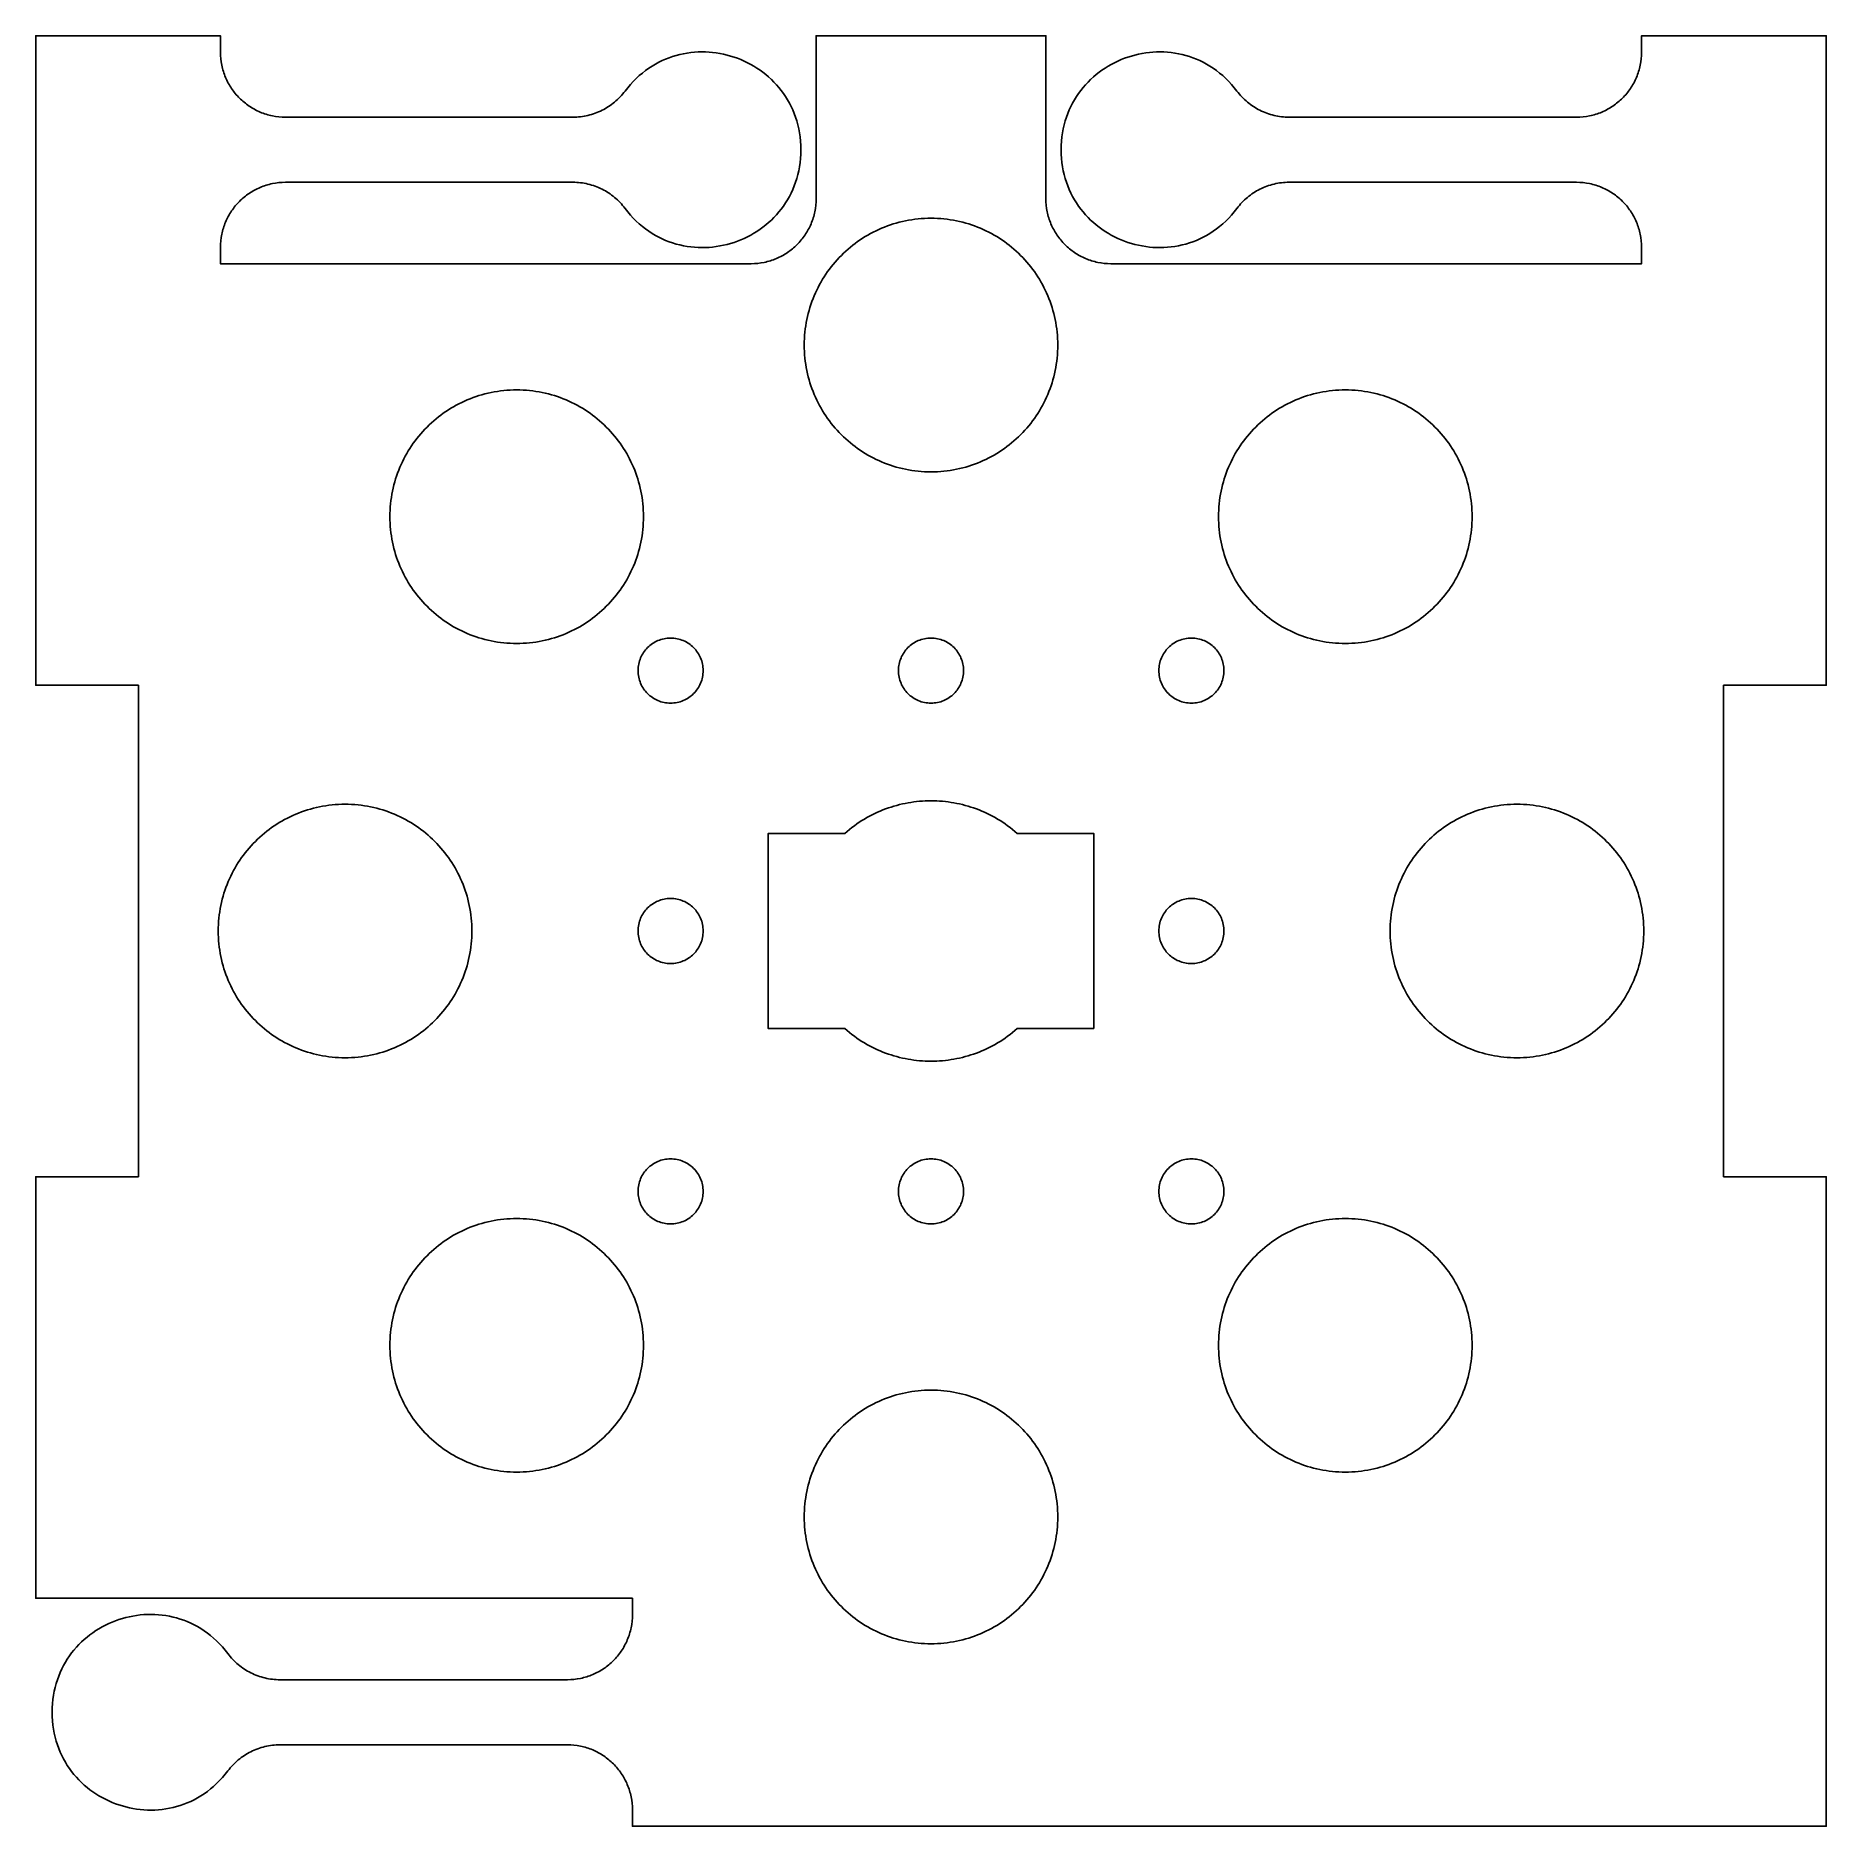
# Model space of a CAD drawing. Extents: x -13 to 42, y 40.2 to 95.3.
import ezdxf

# ---------------------------------------------------------------- set-up
doc = ezdxf.new("R2010")
doc.units = 0
doc.layers.get('0').update_dxf_attribs({"linetype": 'CONTINUOUS'})

msp = doc.modelspace()

# ---------------------------------------------------------------- linework, layer by layer
at = {"color": 7}
for points in [[(-7.328427, 94.749997), (-7.328427, 95.249997), (-13, 95.25), (-13, 75.3), (-9.85, 75.3), (-9.85, 60.2), (-13, 60.2), (-13, 47.25), (5.328427, 47.25), (5.328427, 46.75)], [(18.028427, 90.250005), (18.028427, 95.250005), (10.971573, 95.250005), (10.971573, 90.250005)], [(38.85, 75.3), (42, 75.3), (42, 95.25), (36.328427, 95.25), (36.328427, 94.75)], [(3.5, 92.75), (-5.328427, 92.75)], [(34.328427, 92.75), (25.5, 92.75)], [(-5.328427, 90.749997), (3.5, 90.749997)], [(25.5, 90.750005), (34.328427, 90.750005)], [(8.971573, 88.25), (-7.328427, 88.25), (-7.328427, 88.75)], [(36.328424, 88.750008), (36.328424, 88.250008), (20.028424, 88.250008)], [(5.328427, 40.750008), (5.328427, 40.250008), (42, 40.25), (42, 60.2), (38.85, 60.2), (38.85, 75.3)], [(11.854249, 64.75), (9.5, 64.75), (9.5, 70.75), (11.854249, 70.75)], [(17.145751, 70.75), (19.5, 70.75), (19.5, 64.75)], [(19.5, 64.75), (17.145751, 64.75)], [(3.328427, 44.75), (-5.5, 44.75)], [(-5.5, 42.750005), (3.328427, 42.750005)]]:
    msp.add_lwpolyline(points, dxfattribs=at)
for points in [[(18.394997, 85.749997), (18.395, 85.75)], [(5.667078, 80.477921), (5.667078, 80.477922)], [(31.122922, 80.477922), (31.122922, 80.477922)], [(7.5, 75.75), (7.5, 75.75)], [(15.5, 75.75), (15.5, 75.75)], [(23.5, 75.75), (23.5, 75.75)], [(0.395, 67.75), (0.395, 67.75)], [(7.5, 67.75), (7.5, 67.75)], [(23.5, 67.75), (23.5, 67.75)], [(36.394997, 67.75), (36.395, 67.75)], [(7.5, 59.75), (7.5, 59.75)], [(15.5, 59.75), (15.5, 59.75)], [(23.5, 59.75), (23.5, 59.75)], [(5.667078, 55.022078), (5.667078, 55.022078)], [(31.122916, 55.022078), (31.122922, 55.022078)], [(18.394997, 49.75), (18.395, 49.75)]]:
    msp.add_lwpolyline(points, close=True, dxfattribs=at)
for points in [[(-7.287794, 94.346927), (-7.314436, 94.477122), (-7.328427, 94.611926), (-7.328427, 94.749997)], [(6.673581, 94.647294), (6.379922, 94.565), (6.094656, 94.434849), (5.828741, 94.253185)], [(7.568789, 94.754266), (7.269295, 94.764027), (6.967241, 94.729589), (6.673581, 94.647294)], [(8.448631, 94.596042), (8.165214, 94.690545), (7.868282, 94.744505), (7.568789, 94.754266)], [(21.431212, 94.754274), (21.131718, 94.744474), (20.834786, 94.690554), (20.55137, 94.59605)], [(22.326419, 94.647302), (22.032759, 94.729592), (21.730705, 94.764035), (21.431212, 94.754274)], [(23.171259, 94.253193), (22.905344, 94.434857), (22.620079, 94.565008), (22.326419, 94.647302)], [(36.328427, 94.75), (36.328427, 94.611929), (36.314437, 94.477126), (36.287797, 94.34693)], [(-7.171257, 93.971507), (-7.22186, 94.091145), (-7.261152, 94.216732), (-7.287794, 94.346927)], [(5.828741, 94.253185), (5.562826, 94.071521), (5.31626, 93.838344), (5.1, 93.549997)], [(9.247375, 94.194561), (9.001947, 94.366493), (8.732047, 94.501538), (8.448631, 94.596042)], [(9.89929, 93.571767), (9.71376, 93.813813), (9.492803, 94.02263), (9.247375, 94.194561)], [(19.752625, 94.194569), (19.507197, 94.022633), (19.28624, 93.813816), (19.10071, 93.57177)], [(20.55137, 94.59605), (20.267953, 94.50155), (19.998053, 94.366501), (19.752625, 94.194569)], [(23.9, 93.550005), (23.68374, 93.838352), (23.437174, 94.071529), (23.171259, 94.253193)], [(36.287797, 94.34693), (36.261157, 94.216735), (36.221867, 94.091148), (36.17126, 93.97151)], [(-6.986859, 93.631778), (-7.058742, 93.738179), (-7.120655, 93.851868), (-7.171257, 93.971507)], [(-6.742641, 93.335783), (-6.833123, 93.426263), (-6.914976, 93.525377), (-6.986859, 93.631778)], [(5.1, 93.549997), (5.052786, 93.487047), (5.002212, 93.427333), (4.948626, 93.371031)], [(10.338642, 92.749598), (10.234922, 93.054445), (10.084819, 93.32972), (9.89929, 93.571767)], [(19.10071, 93.57177), (18.915181, 93.329723), (18.765078, 93.054448), (18.661358, 92.749601)], [(24.051374, 93.371038), (23.997784, 93.427338), (23.947214, 93.487054), (23.9, 93.550005)], [(35.986862, 93.631781), (35.914982, 93.525381), (35.833126, 93.426269), (35.742644, 93.335787)], [(36.17126, 93.97151), (36.12066, 93.851872), (36.058744, 93.738182), (35.986862, 93.631781)], [(-6.446646, 93.091566), (-6.553047, 93.163446), (-6.652159, 93.245301), (-6.742641, 93.335783)], [(-6.106917, 92.907167), (-6.226556, 92.957767), (-6.340246, 93.019683), (-6.446646, 93.091566)], [(4.394427, 92.961145), (4.325903, 92.926885), (4.255411, 92.896555), (4.183301, 92.870335)], [(4.59375, 93.07556), (4.529509, 93.0336), (4.462952, 92.99541), (4.394427, 92.961145)], [(4.77918, 93.212537), (4.719918, 93.163237), (4.657991, 93.117517), (4.59375, 93.07556)], [(4.948626, 93.371031), (4.89504, 93.314731), (4.838442, 93.261841), (4.77918, 93.212537)], [(24.22082, 93.212544), (24.16156, 93.261844), (24.10496, 93.314737), (24.051374, 93.371038)], [(24.40625, 93.075566), (24.34201, 93.117526), (24.280083, 93.163236), (24.22082, 93.212544)], [(24.605573, 92.96115), (24.537053, 92.99541), (24.470491, 93.03361), (24.40625, 93.075566)], [(24.816699, 92.87034), (24.744589, 92.89656), (24.674097, 92.92689), (24.605573, 92.96115)], [(35.446649, 93.091569), (35.340249, 93.019689), (35.226559, 92.957773), (35.10692, 92.90717)], [(35.742644, 93.335787), (35.652164, 93.245307), (35.55305, 93.163452), (35.446649, 93.091569)], [(-5.731497, 92.79063), (-5.861692, 92.81727), (-5.987279, 92.85656), (-6.106917, 92.907167)], [(-5.328427, 92.75), (-5.466498, 92.75), (-5.601302, 92.76399), (-5.731497, 92.79063)], [(3.733998, 92.763715), (3.656805, 92.754631), (3.578689, 92.75), (3.5, 92.75)], [(3.962461, 92.804175), (3.887461, 92.786345), (3.811191, 92.772805), (3.733998, 92.763715)], [(4.183301, 92.870335), (4.111191, 92.844115), (4.037461, 92.822005), (3.962461, 92.804175)], [(10.4997, 91.749997), (10.4997, 92.110332), (10.44236, 92.444751), (10.338642, 92.749598)], [(18.661358, 92.749601), (18.557638, 92.444754), (18.5003, 92.110335), (18.5003, 91.75)], [(25.037539, 92.80418), (24.962539, 92.82201), (24.888809, 92.84412), (24.816699, 92.87034)], [(25.266002, 92.76372), (25.188812, 92.77282), (25.112539, 92.78635), (25.037539, 92.80418)], [(25.5, 92.75), (25.42131, 92.75), (25.343195, 92.7546), (25.266002, 92.76372)], [(34.7315, 92.790633), (34.601302, 92.763991), (34.466498, 92.75), (34.328427, 92.75)], [(35.10692, 92.90717), (34.987282, 92.85657), (34.861695, 92.81728), (34.7315, 92.790633)], [(10.338642, 90.750396), (10.442362, 91.055243), (10.4997, 91.389662), (10.4997, 91.749997)], [(18.5003, 91.75), (18.5003, 91.389665), (18.55764, 91.055246), (18.661358, 90.750399)], [(9.89929, 89.928227), (10.084819, 90.170274), (10.234922, 90.445549), (10.338642, 90.750396)], [(18.661358, 90.750399), (18.765078, 90.445552), (18.915181, 90.170277), (19.10071, 89.92823)], [(-6.742641, 90.164214), (-6.652159, 90.254694), (-6.553047, 90.336549), (-6.446646, 90.408431)], [(-6.446646, 90.408431), (-6.340245, 90.480311), (-6.226556, 90.542227), (-6.106917, 90.59283)], [(-6.106917, 90.59283), (-5.987279, 90.64343), (-5.861692, 90.68272), (-5.731497, 90.709367)], [(-5.731497, 90.709367), (-5.601302, 90.736007), (-5.466498, 90.749997), (-5.328427, 90.749997)], [(3.5, 90.749997), (3.578689, 90.749997), (3.656805, 90.745397), (3.733998, 90.736277)], [(3.733998, 90.736277), (3.811191, 90.727177), (3.887461, 90.713647), (3.962461, 90.695817)], [(3.962461, 90.695817), (4.037461, 90.677987), (4.111191, 90.655877), (4.183301, 90.629657)], [(4.183301, 90.629657), (4.255411, 90.603437), (4.325903, 90.573107), (4.394427, 90.538847)], [(4.394427, 90.538847), (4.462951, 90.504587), (4.529509, 90.466387), (4.59375, 90.424432)], [(4.59375, 90.424432), (4.657991, 90.382472), (4.719918, 90.336762), (4.77918, 90.287454)], [(4.77918, 90.287454), (4.838442, 90.238154), (4.89504, 90.185261), (4.948626, 90.12896)], [(10.971573, 90.250005), (10.971573, 90.111934), (10.957583, 89.977131), (10.930943, 89.846935)], [(18.069057, 89.846935), (18.042417, 89.977131), (18.028427, 90.111934), (18.028427, 90.250005)], [(24.051374, 90.128967), (24.104964, 90.185267), (24.161558, 90.238158), (24.22082, 90.287461)], [(24.22082, 90.287461), (24.28008, 90.336761), (24.342009, 90.382481), (24.40625, 90.424439)], [(24.40625, 90.424439), (24.47049, 90.466399), (24.537049, 90.504589), (24.605573, 90.538855)], [(24.605573, 90.538855), (24.674093, 90.573115), (24.744588, 90.603445), (24.816699, 90.629665)], [(24.816699, 90.629665), (24.888809, 90.655885), (24.962539, 90.677995), (25.037539, 90.695825)], [(25.037539, 90.695825), (25.112539, 90.713655), (25.188809, 90.727195), (25.266002, 90.736285)], [(25.266002, 90.736285), (25.343192, 90.745385), (25.421311, 90.750005), (25.5, 90.750005)], [(34.328427, 90.750005), (34.466498, 90.750005), (34.601302, 90.736015), (34.731497, 90.709375)], [(34.731497, 90.709375), (34.861692, 90.682735), (34.987279, 90.643445), (35.106917, 90.592838)], [(35.106917, 90.592838), (35.226556, 90.542238), (35.340246, 90.480322), (35.446646, 90.408439)], [(35.446646, 90.408439), (35.553047, 90.336559), (35.652159, 90.254704), (35.742641, 90.164221)], [(-7.171257, 89.52849), (-7.120654, 89.648129), (-7.058741, 89.761818), (-6.986858, 89.868219)], [(-6.986858, 89.868219), (-6.914975, 89.97462), (-6.833123, 90.073731), (-6.742641, 90.164214)], [(4.948626, 90.12896), (5.002212, 90.07266), (5.052786, 90.012945), (5.1, 89.949993)], [(5.1, 89.949993), (5.31626, 89.66165), (5.562826, 89.428473), (5.828741, 89.246809)], [(9.247375, 89.305433), (9.492803, 89.477364), (9.71376, 89.686181), (9.89929, 89.928227)], [(10.930943, 89.846935), (10.904303, 89.71674), (10.865013, 89.591153), (10.814406, 89.471515)], [(18.185594, 89.471515), (18.134994, 89.591153), (18.095694, 89.71674), (18.069057, 89.846935)], [(19.10071, 89.92823), (19.28624, 89.686184), (19.507197, 89.477367), (19.752625, 89.305436)], [(23.171259, 89.246812), (23.437174, 89.428476), (23.68374, 89.661653), (23.9, 89.95)], [(23.9, 89.95), (23.94721, 90.01295), (23.99779, 90.072665), (24.051374, 90.128967)], [(35.742641, 90.164221), (35.833121, 90.073741), (35.914976, 89.974627), (35.986859, 89.868227)], [(35.986859, 89.868227), (36.058739, 89.761826), (36.120654, 89.648136), (36.171257, 89.528498)], [(-7.328427, 88.75), (-7.328427, 88.888071), (-7.314436, 89.022875), (-7.287794, 89.15307)], [(-7.287794, 89.15307), (-7.261152, 89.283265), (-7.22186, 89.408852), (-7.171257, 89.52849)], [(5.828741, 89.246809), (6.094656, 89.065145), (6.379922, 88.934994), (6.673581, 88.8527)], [(8.448631, 88.903953), (8.732047, 88.998453), (9.001947, 89.133501), (9.247375, 89.305433)], [(10.630007, 89.131786), (10.558127, 89.025386), (10.476272, 88.926274), (10.385789, 88.835792)], [(10.814406, 89.471515), (10.763806, 89.351877), (10.70189, 89.238187), (10.630007, 89.131786)], [(12.98389, 89.338915), (12.750895, 89.240365), (12.529484, 89.11979), (12.322268, 88.979798)], [(13.715022, 89.56587), (13.461467, 89.51399), (13.216886, 89.437463), (12.98389, 89.338915)], [(14.5, 89.645), (14.231106, 89.645), (13.968577, 89.61775), (13.715022, 89.56587)], [(15.284981, 89.565867), (15.031423, 89.617752), (14.768894, 89.645), (14.5, 89.645)], [(16.016113, 89.338912), (15.783117, 89.437462), (15.538536, 89.513983), (15.284981, 89.565867)], [(16.677735, 88.979795), (16.470519, 89.119787), (16.249108, 89.240363), (16.016113, 89.338912)], [(18.369993, 89.131786), (18.298113, 89.238187), (18.236197, 89.351877), (18.185594, 89.471515)], [(18.614211, 88.835792), (18.523731, 88.926272), (18.441876, 89.025386), (18.369993, 89.131786)], [(19.752625, 89.305436), (19.998053, 89.133504), (20.267953, 88.998459), (20.55137, 88.903956)], [(22.326419, 88.852703), (22.620079, 88.934993), (22.905344, 89.065148), (23.171259, 89.246812)], [(36.171257, 89.528498), (36.221857, 89.40886), (36.261157, 89.283273), (36.287794, 89.153078)], [(36.287794, 89.153078), (36.314434, 89.022882), (36.328424, 88.888079), (36.328424, 88.750008)], [(6.673581, 88.8527), (6.967241, 88.7704), (7.269295, 88.735967), (7.568789, 88.745728)], [(7.568789, 88.745728), (7.868282, 88.755528), (8.165214, 88.809448), (8.448631, 88.903953)], [(10.089795, 88.591574), (9.983391, 88.519686), (9.869701, 88.457773), (9.750063, 88.40717)], [(10.385789, 88.835792), (10.295309, 88.745312), (10.196195, 88.663457), (10.089795, 88.591574)], [(12.322268, 88.979798), (12.115053, 88.839806), (11.922033, 88.680398), (11.745819, 88.504184)], [(17.254184, 88.504181), (17.07797, 88.680395), (16.88495, 88.839803), (16.677735, 88.979795)], [(18.910205, 88.591574), (18.803805, 88.663454), (18.704693, 88.745309), (18.614211, 88.835792)], [(19.249934, 88.407175), (19.130296, 88.457775), (19.016606, 88.519691), (18.910205, 88.591574)], [(20.55137, 88.903956), (20.834786, 88.809456), (21.131718, 88.755492), (21.431212, 88.745731)], [(21.431212, 88.745731), (21.730705, 88.735931), (22.032759, 88.770411), (22.326419, 88.852703)], [(9.374643, 88.290633), (9.244447, 88.263991), (9.109644, 88.25), (8.971573, 88.25)], [(9.750063, 88.40717), (9.630425, 88.356567), (9.504838, 88.317275), (9.374643, 88.290633)], [(11.745819, 88.504184), (11.569605, 88.327967), (11.410197, 88.134947), (11.270205, 87.927732)], [(17.729798, 87.927732), (17.589806, 88.134947), (17.430398, 88.327967), (17.254184, 88.504181)], [(19.625354, 88.290638), (19.495159, 88.317278), (19.369572, 88.356568), (19.249934, 88.407175)], [(20.028424, 88.250008), (19.890353, 88.250008), (19.75555, 88.263998), (19.625354, 88.290638)], [(11.270205, 87.927732), (11.130213, 87.720516), (11.009637, 87.499105), (10.911088, 87.26611)], [(18.088915, 87.26611), (17.990365, 87.499105), (17.86979, 87.720516), (17.729798, 87.927732)], [(10.911088, 87.26611), (10.81254, 87.033114), (10.736017, 86.788533), (10.684133, 86.534978)], [(18.31587, 86.534978), (18.26399, 86.788533), (18.187463, 87.033114), (18.088915, 87.26611)], [(10.684133, 86.534978), (10.632248, 86.281423), (10.605, 86.018894), (10.605, 85.75)], [(18.395, 85.75), (18.395, 86.018894), (18.36775, 86.281423), (18.31587, 86.534978)], [(10.605, 85.75), (10.605, 85.481106), (10.63225, 85.218577), (10.68413, 84.965022)], [(18.315867, 84.965019), (18.367747, 85.218574), (18.394997, 85.481103), (18.394997, 85.749997)], [(10.68413, 84.965022), (10.73601, 84.711467), (10.812537, 84.466886), (10.911085, 84.23389)], [(18.088912, 84.233887), (18.187462, 84.466883), (18.263983, 84.711464), (18.315867, 84.965019)], [(0.987099, 84.29379), (0.733544, 84.241905), (0.488964, 84.165383), (0.255968, 84.066834)], [(1.772077, 84.37292), (1.503184, 84.37292), (1.240654, 84.34567), (0.987099, 84.29379)], [(2.557056, 84.29379), (2.303501, 84.34567), (2.040971, 84.37292), (1.772077, 84.37292)], [(3.288187, 84.066834), (3.055192, 84.165384), (2.810611, 84.241905), (2.557056, 84.29379)], [(10.911085, 84.23389), (11.009635, 84.000895), (11.13021, 83.779484), (11.270202, 83.572268)], [(17.729795, 83.572265), (17.869787, 83.779481), (17.990363, 84.000892), (18.088912, 84.233887)], [(26.442947, 84.293789), (26.189392, 84.241909), (25.944811, 84.165382), (25.711815, 84.066834)], [(27.227925, 84.372919), (26.959031, 84.372919), (26.696502, 84.345669), (26.442947, 84.293789)], [(28.012903, 84.293789), (27.759348, 84.345669), (27.496819, 84.372919), (27.227925, 84.372919)], [(28.744035, 84.066834), (28.511039, 84.165384), (28.266458, 84.241905), (28.012903, 84.293789)], [(-0.405654, 83.707718), (-0.612869, 83.567725), (-0.805889, 83.408317), (-0.982103, 83.232103)], [(0.255968, 84.066834), (0.022972, 83.968285), (-0.198438, 83.84771), (-0.405654, 83.707718)], [(3.949809, 83.707717), (3.742594, 83.847709), (3.521183, 83.968285), (3.288187, 84.066834)], [(4.526258, 83.232103), (4.350044, 83.408317), (4.157024, 83.567725), (3.949809, 83.707717)], [(25.050193, 83.707717), (24.842978, 83.567725), (24.649958, 83.408317), (24.473744, 83.232103)], [(25.711815, 84.066834), (25.47882, 83.968284), (25.257409, 83.847709), (25.050193, 83.707717)], [(29.405657, 83.707717), (29.198441, 83.847709), (28.97703, 83.968285), (28.744035, 84.066834)], [(29.982106, 83.232103), (29.805892, 83.408317), (29.612872, 83.567725), (29.405657, 83.707717)], [(-0.982103, 83.232103), (-1.158317, 83.055889), (-1.317725, 82.862869), (-1.457717, 82.655654)], [(5.001873, 82.655654), (4.861881, 82.862869), (4.702472, 83.055889), (4.526258, 83.232103)], [(11.270202, 83.572268), (11.410194, 83.365053), (11.569602, 83.172033), (11.745816, 82.995819)], [(17.254181, 82.995816), (17.430395, 83.17203), (17.589803, 83.36505), (17.729795, 83.572265)], [(24.473744, 83.232103), (24.29753, 83.055889), (24.138122, 82.862869), (23.99813, 82.655654)], [(30.45772, 82.655654), (30.317728, 82.862869), (30.15832, 83.055889), (29.982106, 83.232103)], [(-1.457717, 82.655654), (-1.597709, 82.448438), (-1.718285, 82.227027), (-1.816834, 81.994032)], [(5.360989, 81.994032), (5.26244, 82.227028), (5.141865, 82.448438), (5.001873, 82.655654)], [(11.745816, 82.995819), (11.92203, 82.819605), (12.11505, 82.660197), (12.322265, 82.520205)], [(12.322265, 82.520205), (12.529481, 82.380213), (12.750892, 82.259637), (12.983887, 82.161088)], [(16.01611, 82.161085), (16.249105, 82.259635), (16.470516, 82.38021), (16.677732, 82.520202)], [(16.677732, 82.520202), (16.884947, 82.660194), (17.077967, 82.819602), (17.254181, 82.995816)], [(23.99813, 82.655654), (23.858138, 82.448438), (23.737562, 82.227027), (23.639013, 81.994032)], [(30.816837, 81.994032), (30.718287, 82.227027), (30.597712, 82.448438), (30.45772, 82.655654)], [(-1.816834, 81.994032), (-1.915383, 81.761036), (-1.991905, 81.516455), (-2.04379, 81.2629)], [(5.587945, 81.2629), (5.53606, 81.516455), (5.459538, 81.761036), (5.360989, 81.994032)], [(12.983887, 82.161088), (13.216883, 82.062538), (13.461464, 81.986017), (13.715019, 81.934133)], [(15.284978, 81.93413), (15.538533, 81.98601), (15.783114, 82.062537), (16.01611, 82.161085)], [(23.639013, 81.994032), (23.540463, 81.761036), (23.463942, 81.516455), (23.412058, 81.2629)], [(31.043792, 81.2629), (30.991912, 81.516455), (30.915385, 81.761036), (30.816837, 81.994032)], [(13.715019, 81.934133), (13.968577, 81.882248), (14.231106, 81.855), (14.5, 81.855)], [(14.5, 81.855), (14.768894, 81.855), (15.031423, 81.88225), (15.284978, 81.93413)], [(-2.04379, 81.2629), (-2.095675, 81.009345), (-2.122922, 80.746816), (-2.122922, 80.477922)], [(5.667078, 80.477922), (5.667078, 80.746816), (5.63983, 81.009345), (5.587945, 81.2629)], [(23.412058, 81.2629), (23.360178, 81.009345), (23.332928, 80.746816), (23.332928, 80.477922)], [(31.122922, 80.477922), (31.122922, 80.746816), (31.095672, 81.009345), (31.043792, 81.2629)], [(-2.122922, 80.477922), (-2.122922, 80.209029), (-2.095674, 79.946499), (-2.043789, 79.692944)], [(5.587946, 79.692943), (5.639831, 79.946498), (5.667078, 80.209028), (5.667078, 80.477921)], [(23.332928, 80.477922), (23.332928, 80.209028), (23.360178, 79.946499), (23.412058, 79.692944)], [(31.043792, 79.692944), (31.095672, 79.946499), (31.122922, 80.209028), (31.122922, 80.477922)], [(-2.043789, 79.692944), (-1.991904, 79.439389), (-1.915382, 79.194808), (-1.816833, 78.961812)], [(5.36099, 78.961811), (5.459539, 79.194807), (5.536061, 79.439388), (5.587946, 79.692943)], [(23.412058, 79.692944), (23.463938, 79.439389), (23.540465, 79.194808), (23.639013, 78.961812)], [(30.816837, 78.961812), (30.915387, 79.194808), (30.991908, 79.439389), (31.043792, 79.692944)], [(-1.816833, 78.961812), (-1.718284, 78.728816), (-1.597709, 78.507406), (-1.457717, 78.30019)], [(5.001874, 78.300189), (5.141866, 78.507405), (5.262441, 78.728816), (5.36099, 78.961811)], [(23.639013, 78.961812), (23.737563, 78.728817), (23.858138, 78.507406), (23.99813, 78.30019)], [(30.45772, 78.30019), (30.597712, 78.507406), (30.718288, 78.728817), (30.816837, 78.961812)], [(-1.457717, 78.30019), (-1.317725, 78.092975), (-1.158316, 77.899955), (-0.982102, 77.723741)], [(4.52626, 77.72374), (4.702474, 77.899954), (4.861882, 78.092974), (5.001874, 78.300189)], [(23.99813, 78.30019), (24.138122, 78.092975), (24.29753, 77.899955), (24.473744, 77.723741)], [(29.982106, 77.723741), (30.15832, 77.899955), (30.317728, 78.092975), (30.45772, 78.30019)], [(-0.982102, 77.723741), (-0.805888, 77.547527), (-0.612868, 77.388119), (-0.405653, 77.248127)], [(3.94981, 77.248125), (4.157026, 77.388118), (4.350046, 77.547526), (4.52626, 77.72374)], [(24.473744, 77.723741), (24.649958, 77.547527), (24.842978, 77.388119), (25.050193, 77.248127)], [(29.405657, 77.248127), (29.612872, 77.388119), (29.805892, 77.547527), (29.982106, 77.723741)], [(-0.405653, 77.248127), (-0.198437, 77.108135), (0.022973, 76.987559), (0.255969, 76.88901)], [(3.288189, 76.889009), (3.521184, 76.987559), (3.742595, 77.108133), (3.94981, 77.248125)], [(25.050193, 77.248127), (25.257409, 77.108135), (25.47882, 76.987559), (25.711815, 76.88901)], [(28.744035, 76.88901), (28.97703, 76.98756), (29.198441, 77.108135), (29.405657, 77.248127)], [(0.255969, 76.88901), (0.488964, 76.79046), (0.733545, 76.713939), (0.9871, 76.662054)], [(0.9871, 76.662054), (1.240655, 76.610174), (1.503185, 76.582924), (1.772079, 76.582924)], [(1.772079, 76.582924), (2.040972, 76.582924), (2.303502, 76.610174), (2.557057, 76.662054)], [(2.557057, 76.662054), (2.810612, 76.713944), (3.055193, 76.790461), (3.288189, 76.889009)], [(5.792893, 76.457101), (5.747652, 76.411861), (5.706725, 76.362301), (5.670784, 76.309104)], [(5.940891, 76.57921), (5.88769, 76.54327), (5.838134, 76.50234), (5.792893, 76.457101)], [(6.110755, 76.67141), (6.050936, 76.64611), (5.994091, 76.61515), (5.940891, 76.57921)], [(6.298465, 76.72968), (6.233367, 76.71636), (6.170574, 76.69671), (6.110755, 76.67141)], [(6.5, 76.75), (6.430964, 76.75), (6.363563, 76.743), (6.298465, 76.72968)], [(6.701535, 76.729686), (6.636437, 76.743004), (6.569036, 76.75), (6.5, 76.75)], [(6.889245, 76.671416), (6.829426, 76.696716), (6.766633, 76.716366), (6.701535, 76.729686)], [(7.05911, 76.579216), (7.00591, 76.615156), (6.949065, 76.646116), (6.889245, 76.671416)], [(7.207107, 76.457107), (7.161866, 76.502347), (7.11231, 76.543277), (7.05911, 76.579216)], [(7.329216, 76.30911), (7.293275, 76.36231), (7.252348, 76.411866), (7.207107, 76.457107)], [(13.792893, 76.457101), (13.747653, 76.411861), (13.706723, 76.362301), (13.670784, 76.309104)], [(13.94089, 76.57921), (13.88769, 76.54327), (13.838134, 76.50234), (13.792893, 76.457101)], [(14.110755, 76.67141), (14.050935, 76.64611), (13.994091, 76.61515), (13.94089, 76.57921)], [(14.298465, 76.72968), (14.233365, 76.71636), (14.170574, 76.69671), (14.110755, 76.67141)], [(14.5, 76.75), (14.43096, 76.75), (14.363563, 76.743), (14.298465, 76.72968)], [(14.701529, 76.729686), (14.636437, 76.743004), (14.569036, 76.75), (14.5, 76.75)], [(14.889239, 76.671416), (14.829419, 76.696716), (14.766626, 76.716366), (14.701529, 76.729686)], [(15.059104, 76.579216), (15.005904, 76.615156), (14.949058, 76.646116), (14.889239, 76.671416)], [(15.207101, 76.457107), (15.161861, 76.502347), (15.112301, 76.543277), (15.059104, 76.579216)], [(15.32921, 76.30911), (15.29327, 76.36231), (15.25234, 76.411866), (15.207101, 76.457107)], [(21.792893, 76.457101), (21.747653, 76.411861), (21.706723, 76.362301), (21.670784, 76.309104)], [(21.94089, 76.57921), (21.88769, 76.54327), (21.838134, 76.50234), (21.792893, 76.457101)], [(22.110755, 76.67141), (22.050935, 76.64611), (21.994091, 76.61515), (21.94089, 76.57921)], [(22.298465, 76.72968), (22.233365, 76.71636), (22.170574, 76.69671), (22.110755, 76.67141)], [(22.5, 76.75), (22.43096, 76.75), (22.363563, 76.743), (22.298465, 76.72968)], [(22.701529, 76.729686), (22.636437, 76.743004), (22.569036, 76.75), (22.5, 76.75)], [(22.889239, 76.671416), (22.829419, 76.696716), (22.766626, 76.716366), (22.701529, 76.729686)], [(23.059104, 76.579216), (23.005904, 76.615156), (22.949058, 76.646116), (22.889239, 76.671416)], [(23.207101, 76.457107), (23.161861, 76.502347), (23.112301, 76.543277), (23.059104, 76.579216)], [(23.32921, 76.30911), (23.29327, 76.36231), (23.25234, 76.411866), (23.207101, 76.457107)], [(25.711815, 76.88901), (25.944811, 76.79046), (26.189392, 76.713939), (26.442947, 76.662055)], [(26.442947, 76.662055), (26.696502, 76.610175), (26.959031, 76.582925), (27.227925, 76.582925)], [(27.227925, 76.582925), (27.496819, 76.582925), (27.759348, 76.610175), (28.012903, 76.662055)], [(28.012903, 76.662055), (28.266458, 76.713935), (28.511039, 76.790462), (28.744035, 76.88901)], [(5.520316, 75.951529), (5.506996, 75.886437), (5.5, 75.819036), (5.5, 75.75)], [(5.578585, 76.139239), (5.553284, 76.079419), (5.533637, 76.016626), (5.520316, 75.951529)], [(5.670784, 76.309104), (5.634843, 76.255904), (5.603886, 76.199058), (5.578585, 76.139239)], [(7.421415, 76.139245), (7.396114, 76.199065), (7.365157, 76.255909), (7.329216, 76.30911)], [(7.479684, 75.951535), (7.466363, 76.016635), (7.446717, 76.079426), (7.421415, 76.139245)], [(7.5, 75.75), (7.5, 75.81904), (7.493, 75.886437), (7.479684, 75.951535)], [(13.520314, 75.951529), (13.506996, 75.886437), (13.5, 75.819036), (13.5, 75.75)], [(13.578584, 76.139239), (13.553284, 76.079419), (13.533634, 76.016626), (13.520314, 75.951529)], [(13.670784, 76.309104), (13.634844, 76.255904), (13.603884, 76.199058), (13.578584, 76.139239)], [(15.42141, 76.139245), (15.39611, 76.199065), (15.36515, 76.255909), (15.32921, 76.30911)], [(15.47968, 75.951535), (15.46636, 76.016635), (15.44671, 76.079426), (15.42141, 76.139245)], [(15.5, 75.75), (15.5, 75.81904), (15.493, 75.886437), (15.47968, 75.951535)], [(21.520314, 75.951529), (21.506996, 75.886437), (21.5, 75.819036), (21.5, 75.75)], [(21.578584, 76.139239), (21.553284, 76.079419), (21.533634, 76.016626), (21.520314, 75.951529)], [(21.670784, 76.309104), (21.634844, 76.255904), (21.603884, 76.199058), (21.578584, 76.139239)], [(23.42141, 76.139245), (23.39611, 76.199065), (23.36515, 76.255909), (23.32921, 76.30911)], [(23.47968, 75.951535), (23.46636, 76.016635), (23.44671, 76.079426), (23.42141, 76.139245)], [(23.5, 75.75), (23.5, 75.81904), (23.493, 75.886437), (23.47968, 75.951535)], [(5.5, 75.75), (5.5, 75.68096), (5.507, 75.613563), (5.520316, 75.548465)], [(5.520316, 75.548465), (5.533637, 75.483365), (5.553283, 75.420574), (5.578585, 75.360755)], [(5.578585, 75.360755), (5.603886, 75.300935), (5.634843, 75.244091), (5.670784, 75.19089)], [(7.329216, 75.190896), (7.365157, 75.244096), (7.396114, 75.300942), (7.421415, 75.360761)], [(7.421415, 75.360761), (7.446716, 75.420581), (7.466363, 75.483374), (7.479684, 75.548471)], [(7.479684, 75.548471), (7.493004, 75.613563), (7.5, 75.680964), (7.5, 75.75)], [(13.5, 75.75), (13.5, 75.68096), (13.507, 75.613563), (13.52032, 75.548465)], [(13.52032, 75.548465), (13.53364, 75.483365), (13.55329, 75.420574), (13.57859, 75.360755)], [(13.57859, 75.360755), (13.60389, 75.300935), (13.63485, 75.244091), (13.67079, 75.19089)], [(15.329216, 75.190896), (15.365156, 75.244096), (15.396116, 75.300942), (15.421416, 75.360761)], [(15.421416, 75.360761), (15.446716, 75.420581), (15.466366, 75.483374), (15.479686, 75.548471)], [(15.479686, 75.548471), (15.493004, 75.613563), (15.5, 75.680964), (15.5, 75.75)], [(21.5, 75.75), (21.5, 75.68096), (21.507, 75.613563), (21.52032, 75.548465)], [(21.52032, 75.548465), (21.53364, 75.483365), (21.55329, 75.420574), (21.57859, 75.360755)], [(21.57859, 75.360755), (21.60389, 75.300935), (21.63485, 75.244091), (21.67079, 75.19089)], [(23.329216, 75.190896), (23.365156, 75.244096), (23.396116, 75.300942), (23.421416, 75.360761)], [(23.421416, 75.360761), (23.446716, 75.420581), (23.466366, 75.483374), (23.479686, 75.548471)], [(23.479686, 75.548471), (23.493004, 75.613563), (23.5, 75.680964), (23.5, 75.75)], [(5.670784, 75.19089), (5.706725, 75.13769), (5.747652, 75.088134), (5.792893, 75.042893)], [(5.792893, 75.042893), (5.838134, 74.997653), (5.88769, 74.956723), (5.94089, 74.920784)], [(5.94089, 74.920784), (5.99409, 74.884844), (6.050935, 74.853884), (6.110755, 74.828584)], [(6.110755, 74.828584), (6.170574, 74.803284), (6.233367, 74.783634), (6.298465, 74.770314)], [(6.701535, 74.77032), (6.766633, 74.78364), (6.829426, 74.80329), (6.889245, 74.82859)], [(6.889245, 74.82859), (6.949064, 74.85389), (7.005909, 74.88485), (7.059109, 74.92079)], [(7.059109, 74.92079), (7.11231, 74.95673), (7.161866, 74.99766), (7.207107, 75.042899)], [(7.207107, 75.042899), (7.252348, 75.088139), (7.293275, 75.137699), (7.329216, 75.190896)], [(13.67079, 75.19089), (13.70673, 75.13769), (13.74766, 75.088134), (13.792899, 75.042893)], [(13.792899, 75.042893), (13.838139, 74.997653), (13.887699, 74.956723), (13.940896, 74.920784)], [(13.940896, 74.920784), (13.994096, 74.884844), (14.050942, 74.853884), (14.110761, 74.828584)], [(14.110761, 74.828584), (14.170581, 74.803284), (14.233374, 74.783634), (14.298471, 74.770314)], [(14.701535, 74.77032), (14.766635, 74.78364), (14.829426, 74.80329), (14.889245, 74.82859)], [(14.889245, 74.82859), (14.949065, 74.85389), (15.005909, 74.88485), (15.05911, 74.92079)], [(15.05911, 74.92079), (15.11231, 74.95673), (15.161866, 74.99766), (15.207107, 75.042899)], [(15.207107, 75.042899), (15.252347, 75.088139), (15.293277, 75.137699), (15.329216, 75.190896)], [(21.67079, 75.19089), (21.70673, 75.13769), (21.74766, 75.088134), (21.792899, 75.042893)], [(21.792899, 75.042893), (21.838139, 74.997653), (21.887699, 74.956723), (21.940896, 74.920784)], [(21.940896, 74.920784), (21.994096, 74.884844), (22.050942, 74.853884), (22.110761, 74.828584)], [(22.110761, 74.828584), (22.170581, 74.803284), (22.233374, 74.783634), (22.298471, 74.770314)], [(22.701535, 74.77032), (22.766635, 74.78364), (22.829426, 74.80329), (22.889245, 74.82859)], [(22.889245, 74.82859), (22.949065, 74.85389), (23.005909, 74.88485), (23.05911, 74.92079)], [(23.05911, 74.92079), (23.11231, 74.95673), (23.161866, 74.99766), (23.207107, 75.042899)], [(23.207107, 75.042899), (23.252347, 75.088139), (23.293277, 75.137699), (23.329216, 75.190896)], [(6.298465, 74.770314), (6.363563, 74.756996), (6.430964, 74.75), (6.5, 74.75)], [(6.5, 74.75), (6.569036, 74.75), (6.636437, 74.757), (6.701535, 74.77032)], [(14.298471, 74.770314), (14.363563, 74.756996), (14.430964, 74.75), (14.5, 74.75)], [(14.5, 74.75), (14.56904, 74.75), (14.636437, 74.757), (14.701535, 74.77032)], [(22.298471, 74.770314), (22.363563, 74.756996), (22.430964, 74.75), (22.5, 74.75)], [(22.5, 74.75), (22.56904, 74.75), (22.636437, 74.757), (22.701535, 74.77032)], [(-4.284978, 71.56587), (-4.538533, 71.51399), (-4.783114, 71.437463), (-5.01611, 71.338915)], [(-3.5, 71.645), (-3.768894, 71.645), (-4.031423, 71.61775), (-4.284978, 71.56587)], [(-2.715022, 71.565867), (-2.968577, 71.617752), (-3.231106, 71.645), (-3.5, 71.645)], [(-1.98389, 71.338912), (-2.216886, 71.437462), (-2.461467, 71.513983), (-2.715022, 71.565867)], [(13.106256, 71.5), (13.330672, 71.58333), (13.560995, 71.645833), (13.794269, 71.6875)], [(13.794269, 71.6875), (14.027544, 71.72917), (14.263772, 71.75), (14.5, 71.75)], [(14.5, 71.75), (14.736228, 71.75), (14.972456, 71.72917), (15.205731, 71.6875)], [(15.205731, 71.6875), (15.439005, 71.64583), (15.669328, 71.583333), (15.893744, 71.5)], [(31.715022, 71.56587), (31.461467, 71.51399), (31.216886, 71.437463), (30.98389, 71.338915)], [(32.5, 71.645), (32.231106, 71.645), (31.968577, 71.61775), (31.715022, 71.56587)], [(33.284981, 71.565867), (33.031423, 71.617752), (32.768894, 71.645), (32.5, 71.645)], [(34.016113, 71.338912), (33.783117, 71.437462), (33.538536, 71.513983), (33.284981, 71.565867)], [(-5.677732, 70.979798), (-5.884947, 70.839806), (-6.077967, 70.680398), (-6.254181, 70.504184)], [(-5.01611, 71.338915), (-5.249105, 71.240365), (-5.470516, 71.11979), (-5.677732, 70.979798)], [(-1.322269, 70.979795), (-1.529484, 71.119787), (-1.750895, 71.240363), (-1.98389, 71.338912)], [(-0.745819, 70.504181), (-0.922033, 70.680395), (-1.115053, 70.839803), (-1.322269, 70.979795)], [(11.854249, 70.75), (12.043231, 70.916667), (12.244025, 71.0625), (12.453677, 71.1875)], [(12.453677, 71.1875), (12.663329, 71.3125), (12.88184, 71.416667), (13.106256, 71.5)], [(15.893744, 71.5), (16.11816, 71.41667), (16.336671, 71.3125), (16.546323, 71.1875)], [(16.546323, 71.1875), (16.755975, 71.0625), (16.956769, 70.916667), (17.145751, 70.75)], [(30.322268, 70.979798), (30.115053, 70.839806), (29.922033, 70.680398), (29.745819, 70.504184)], [(30.98389, 71.338915), (30.750895, 71.240365), (30.529484, 71.11979), (30.322268, 70.979798)], [(34.677735, 70.979795), (34.470519, 71.119787), (34.249108, 71.240363), (34.016113, 71.338912)], [(35.254184, 70.504181), (35.07797, 70.680395), (34.88495, 70.839803), (34.677735, 70.979795)], [(-6.254181, 70.504184), (-6.430395, 70.327967), (-6.589803, 70.134947), (-6.729795, 69.927732)], [(-0.270205, 69.927732), (-0.410197, 70.134947), (-0.569605, 70.327967), (-0.745819, 70.504181)], [(29.745819, 70.504184), (29.569605, 70.327967), (29.410197, 70.134947), (29.270205, 69.927732)], [(35.729798, 69.927732), (35.589806, 70.134947), (35.430398, 70.327967), (35.254184, 70.504181)], [(-6.729795, 69.927732), (-6.869787, 69.720516), (-6.990363, 69.499105), (-7.088912, 69.26611)], [(0.088912, 69.26611), (-0.009637, 69.499105), (-0.130213, 69.720516), (-0.270205, 69.927732)], [(29.270205, 69.927732), (29.130213, 69.720516), (29.009637, 69.499105), (28.911088, 69.26611)], [(36.088915, 69.26611), (35.990365, 69.499105), (35.86979, 69.720516), (35.729798, 69.927732)], [(-7.088912, 69.26611), (-7.187461, 69.033114), (-7.263983, 68.788533), (-7.315867, 68.534978)], [(0.315867, 68.534978), (0.263982, 68.788533), (0.18746, 69.033114), (0.088912, 69.26611)], [(28.911088, 69.26611), (28.81254, 69.033114), (28.736017, 68.788533), (28.684133, 68.534978)], [(36.31587, 68.534978), (36.26399, 68.788533), (36.187463, 69.033114), (36.088915, 69.26611)], [(-7.315867, 68.534978), (-7.367752, 68.281423), (-7.395, 68.018894), (-7.395, 67.75)], [(0.395, 67.75), (0.395, 68.018894), (0.367752, 68.281423), (0.315867, 68.534978)], [(5.670784, 68.309104), (5.634843, 68.255904), (5.603886, 68.199058), (5.578585, 68.139239)], [(5.792893, 68.457101), (5.747652, 68.411861), (5.706725, 68.362301), (5.670784, 68.309104)], [(5.940891, 68.57921), (5.88769, 68.54327), (5.838134, 68.50234), (5.792893, 68.457101)], [(6.110755, 68.67141), (6.050936, 68.64611), (5.994091, 68.61515), (5.940891, 68.57921)], [(6.298465, 68.72968), (6.233367, 68.71636), (6.170574, 68.69671), (6.110755, 68.67141)], [(6.5, 68.75), (6.430964, 68.75), (6.363563, 68.743), (6.298465, 68.72968)], [(6.701535, 68.729686), (6.636437, 68.743004), (6.569036, 68.75), (6.5, 68.75)], [(6.889245, 68.671416), (6.829426, 68.696716), (6.766633, 68.716366), (6.701535, 68.729686)], [(7.05911, 68.579216), (7.00591, 68.615156), (6.949065, 68.646116), (6.889245, 68.671416)], [(7.207107, 68.457107), (7.161866, 68.502347), (7.11231, 68.543277), (7.05911, 68.579216)], [(7.329216, 68.30911), (7.293275, 68.36231), (7.252348, 68.411866), (7.207107, 68.457107)], [(7.421415, 68.139245), (7.396114, 68.199065), (7.365157, 68.255909), (7.329216, 68.30911)], [(21.670784, 68.309104), (21.634844, 68.255904), (21.603884, 68.199058), (21.578584, 68.139239)], [(21.792893, 68.457101), (21.747653, 68.411861), (21.706723, 68.362301), (21.670784, 68.309104)], [(21.94089, 68.57921), (21.88769, 68.54327), (21.838134, 68.50234), (21.792893, 68.457101)], [(22.110755, 68.67141), (22.050935, 68.64611), (21.994091, 68.61515), (21.94089, 68.57921)], [(22.298465, 68.72968), (22.233365, 68.71636), (22.170574, 68.69671), (22.110755, 68.67141)], [(22.5, 68.75), (22.43096, 68.75), (22.363563, 68.743), (22.298465, 68.72968)], [(22.701529, 68.729686), (22.636437, 68.743004), (22.569036, 68.75), (22.5, 68.75)], [(22.889239, 68.671416), (22.829419, 68.696716), (22.766626, 68.716366), (22.701529, 68.729686)], [(23.059104, 68.579216), (23.005904, 68.615156), (22.949058, 68.646116), (22.889239, 68.671416)], [(23.207101, 68.457107), (23.161861, 68.502347), (23.112301, 68.543277), (23.059104, 68.579216)], [(23.32921, 68.30911), (23.29327, 68.36231), (23.25234, 68.411866), (23.207101, 68.457107)], [(23.42141, 68.139245), (23.39611, 68.199065), (23.36515, 68.255909), (23.32921, 68.30911)], [(28.684133, 68.534978), (28.632248, 68.281423), (28.605, 68.018894), (28.605, 67.75)], [(36.395, 67.75), (36.395, 68.018894), (36.36775, 68.281423), (36.31587, 68.534978)], [(-7.395, 67.75), (-7.395, 67.481106), (-7.367752, 67.218577), (-7.315867, 66.965022)], [(0.315867, 66.965022), (0.367752, 67.218577), (0.395, 67.481106), (0.395, 67.75)], [(5.520316, 67.951529), (5.506996, 67.886437), (5.5, 67.819036), (5.5, 67.75)], [(5.5, 67.75), (5.5, 67.68096), (5.507, 67.613563), (5.520316, 67.548465)], [(5.578585, 68.139239), (5.553284, 68.079419), (5.533637, 68.016626), (5.520316, 67.951529)], [(7.479684, 67.951535), (7.466363, 68.016635), (7.446717, 68.079426), (7.421415, 68.139245)], [(7.5, 67.75), (7.5, 67.81904), (7.493, 67.886437), (7.479684, 67.951535)], [(7.479684, 67.548471), (7.493004, 67.613563), (7.5, 67.680964), (7.5, 67.75)], [(21.520314, 67.951529), (21.506996, 67.886437), (21.5, 67.819036), (21.5, 67.75)], [(21.5, 67.75), (21.5, 67.68096), (21.507, 67.613563), (21.52032, 67.548465)], [(21.578584, 68.139239), (21.553284, 68.079419), (21.533634, 68.016626), (21.520314, 67.951529)], [(23.47968, 67.951535), (23.46636, 68.016635), (23.44671, 68.079426), (23.42141, 68.139245)], [(23.5, 67.75), (23.5, 67.81904), (23.493, 67.886437), (23.47968, 67.951535)], [(23.479686, 67.548471), (23.493004, 67.613563), (23.5, 67.680964), (23.5, 67.75)], [(28.605, 67.75), (28.605, 67.481106), (28.63225, 67.218577), (28.68413, 66.965022)], [(36.315867, 66.965022), (36.367757, 67.218577), (36.394997, 67.481106), (36.394997, 67.75)], [(5.520316, 67.548465), (5.533637, 67.483365), (5.553283, 67.420574), (5.578585, 67.360755)], [(5.578585, 67.360755), (5.603886, 67.300935), (5.634843, 67.244091), (5.670784, 67.19089)], [(5.670784, 67.19089), (5.706725, 67.13769), (5.747652, 67.088134), (5.792893, 67.042893)], [(7.207107, 67.042899), (7.252348, 67.088139), (7.293275, 67.137699), (7.329216, 67.190896)], [(7.329216, 67.190896), (7.365157, 67.244096), (7.396114, 67.300942), (7.421415, 67.360761)], [(7.421415, 67.360761), (7.446716, 67.420581), (7.466363, 67.483374), (7.479684, 67.548471)], [(21.52032, 67.548465), (21.53364, 67.483365), (21.55329, 67.420574), (21.57859, 67.360755)], [(21.57859, 67.360755), (21.60389, 67.300935), (21.63485, 67.244091), (21.67079, 67.19089)], [(21.67079, 67.19089), (21.70673, 67.13769), (21.74766, 67.088134), (21.792899, 67.042893)], [(23.207107, 67.042899), (23.252347, 67.088139), (23.293277, 67.137699), (23.329216, 67.190896)], [(23.329216, 67.190896), (23.365156, 67.244096), (23.396116, 67.300942), (23.421416, 67.360761)], [(23.421416, 67.360761), (23.446716, 67.420581), (23.466366, 67.483374), (23.479686, 67.548471)], [(-7.315867, 66.965022), (-7.263982, 66.711467), (-7.18746, 66.466886), (-7.088911, 66.23389)], [(0.088912, 66.23389), (0.18746, 66.466886), (0.263983, 66.711467), (0.315867, 66.965022)], [(5.792893, 67.042893), (5.838134, 66.997653), (5.88769, 66.956723), (5.94089, 66.920784)], [(5.94089, 66.920784), (5.99409, 66.884844), (6.050935, 66.853884), (6.110755, 66.828584)], [(6.110755, 66.828584), (6.170574, 66.803284), (6.233367, 66.783634), (6.298465, 66.770314)], [(6.298465, 66.770314), (6.363563, 66.756996), (6.430964, 66.75), (6.5, 66.75)], [(6.5, 66.75), (6.569036, 66.75), (6.636437, 66.757), (6.701535, 66.77032)], [(6.701535, 66.77032), (6.766633, 66.78364), (6.829426, 66.80329), (6.889245, 66.82859)], [(6.889245, 66.82859), (6.949064, 66.85389), (7.005909, 66.88485), (7.059109, 66.92079)], [(7.059109, 66.92079), (7.11231, 66.95673), (7.161866, 66.99766), (7.207107, 67.042899)], [(21.792899, 67.042893), (21.838139, 66.997653), (21.887699, 66.956723), (21.940896, 66.920784)], [(21.940896, 66.920784), (21.994096, 66.884844), (22.050942, 66.853884), (22.110761, 66.828584)], [(22.110761, 66.828584), (22.170581, 66.803284), (22.233374, 66.783634), (22.298471, 66.770314)], [(22.298471, 66.770314), (22.363563, 66.756996), (22.430964, 66.75), (22.5, 66.75)], [(22.5, 66.75), (22.56904, 66.75), (22.636437, 66.757), (22.701535, 66.77032)], [(22.701535, 66.77032), (22.766635, 66.78364), (22.829426, 66.80329), (22.889245, 66.82859)], [(22.889245, 66.82859), (22.949065, 66.85389), (23.005909, 66.88485), (23.05911, 66.92079)], [(23.05911, 66.92079), (23.11231, 66.95673), (23.161866, 66.99766), (23.207107, 67.042899)], [(28.68413, 66.965022), (28.73601, 66.711467), (28.812537, 66.466886), (28.911085, 66.23389)], [(36.088912, 66.23389), (36.187462, 66.466886), (36.263983, 66.711467), (36.315867, 66.965022)], [(-7.088911, 66.23389), (-6.990362, 66.000895), (-6.869787, 65.779484), (-6.729795, 65.572268)], [(-0.270205, 65.572268), (-0.130213, 65.779484), (-0.009637, 66.000895), (0.088912, 66.23389)], [(28.911085, 66.23389), (29.009635, 66.000895), (29.13021, 65.779484), (29.270202, 65.572268)], [(35.729795, 65.572268), (35.869787, 65.779484), (35.990363, 66.000895), (36.088912, 66.23389)], [(-6.729795, 65.572268), (-6.589803, 65.365053), (-6.430395, 65.172033), (-6.254181, 64.995819)], [(-0.745819, 64.995819), (-0.569605, 65.172033), (-0.410197, 65.365053), (-0.270205, 65.572268)], [(29.270202, 65.572268), (29.410194, 65.365053), (29.569602, 65.172033), (29.745816, 64.995819)], [(35.254181, 64.995819), (35.430395, 65.172033), (35.589803, 65.365053), (35.729795, 65.572268)], [(-6.254181, 64.995819), (-6.077966, 64.819605), (-5.884947, 64.660197), (-5.677731, 64.520205)], [(-1.322269, 64.520205), (-1.115053, 64.660197), (-0.922033, 64.819605), (-0.745819, 64.995819)], [(29.745816, 64.995819), (29.922033, 64.819605), (30.115053, 64.660197), (30.322268, 64.520205)], [(34.677732, 64.520205), (34.884947, 64.660197), (35.077967, 64.819605), (35.254181, 64.995819)], [(-5.677731, 64.520205), (-5.470516, 64.380213), (-5.249105, 64.259637), (-5.016109, 64.161088)], [(-1.98389, 64.161089), (-1.750895, 64.259638), (-1.529484, 64.380213), (-1.322269, 64.520205)], [(12.453677, 64.3125), (12.244025, 64.4375), (12.043231, 64.583333), (11.854249, 64.75)], [(17.145751, 64.75), (16.956769, 64.583333), (16.755975, 64.4375), (16.546323, 64.3125)], [(30.322268, 64.520205), (30.529484, 64.380213), (30.750895, 64.259637), (30.98389, 64.161088)], [(34.01611, 64.161089), (34.249105, 64.259638), (34.470516, 64.380213), (34.677732, 64.520205)], [(-5.016109, 64.161088), (-4.783114, 64.062539), (-4.538533, 63.986017), (-4.284978, 63.934133)], [(-4.284978, 63.934133), (-4.031423, 63.882248), (-3.768894, 63.855), (-3.5, 63.855)], [(-3.5, 63.855), (-3.231106, 63.855), (-2.968577, 63.882248), (-2.715022, 63.934133)], [(-2.715022, 63.934133), (-2.461467, 63.986018), (-2.216886, 64.06254), (-1.98389, 64.161089)], [(13.106256, 64), (12.88184, 64.083333), (12.663329, 64.1875), (12.453677, 64.3125)], [(13.794269, 63.8125), (13.560995, 63.854167), (13.330672, 63.916667), (13.106256, 64)], [(14.5, 63.75), (14.263772, 63.75), (14.027544, 63.770833), (13.794269, 63.8125)], [(15.205731, 63.8125), (14.972456, 63.770833), (14.736228, 63.75), (14.5, 63.75)], [(15.893744, 64), (15.669328, 63.916667), (15.439005, 63.854167), (15.205731, 63.8125)], [(16.546323, 64.3125), (16.336671, 64.1875), (16.11816, 64.083333), (15.893744, 64)], [(30.98389, 64.161088), (31.216886, 64.062539), (31.461467, 63.986017), (31.715022, 63.934133)], [(31.715022, 63.934133), (31.968577, 63.882248), (32.231106, 63.855), (32.5, 63.855)], [(32.5, 63.855), (32.768894, 63.855), (33.031423, 63.882248), (33.284978, 63.934133)], [(33.284978, 63.934133), (33.538533, 63.986018), (33.783114, 64.06254), (34.01611, 64.161089)], [(5.940891, 60.579216), (5.88769, 60.543274), (5.838134, 60.502348), (5.792893, 60.457107)], [(6.110755, 60.671415), (6.050936, 60.646114), (5.994091, 60.615157), (5.940891, 60.579216)], [(6.298465, 60.729684), (6.233367, 60.716363), (6.170574, 60.696716), (6.110755, 60.671415)], [(6.5, 60.75), (6.430964, 60.75), (6.363563, 60.743004), (6.298465, 60.729684)], [(6.701535, 60.729684), (6.636437, 60.743004), (6.569036, 60.75), (6.5, 60.75)], [(6.889245, 60.671415), (6.829426, 60.696716), (6.766633, 60.716363), (6.701535, 60.729684)], [(7.05911, 60.579216), (7.00591, 60.615157), (6.949065, 60.646114), (6.889245, 60.671415)], [(7.207107, 60.457107), (7.161866, 60.502348), (7.11231, 60.543275), (7.05911, 60.579216)], [(13.94089, 60.579216), (13.88769, 60.543275), (13.838134, 60.502348), (13.792893, 60.457107)], [(14.110755, 60.671415), (14.050935, 60.646114), (13.994091, 60.615157), (13.94089, 60.579216)], [(14.298465, 60.729684), (14.233365, 60.716363), (14.170574, 60.696717), (14.110755, 60.671415)], [(14.5, 60.75), (14.43096, 60.75), (14.363563, 60.743), (14.298465, 60.729684)], [(14.701529, 60.729684), (14.636437, 60.743004), (14.569036, 60.75), (14.5, 60.75)], [(14.889239, 60.671415), (14.829419, 60.696716), (14.766626, 60.716363), (14.701529, 60.729684)], [(15.059104, 60.579216), (15.005904, 60.615157), (14.949058, 60.646114), (14.889239, 60.671415)], [(15.207101, 60.457107), (15.161861, 60.502348), (15.112301, 60.543275), (15.059104, 60.579216)], [(21.94089, 60.579216), (21.88769, 60.543275), (21.838134, 60.502348), (21.792893, 60.457107)], [(22.110755, 60.671415), (22.050935, 60.646114), (21.994091, 60.615157), (21.94089, 60.579216)], [(22.298465, 60.729684), (22.233365, 60.716363), (22.170574, 60.696717), (22.110755, 60.671415)], [(22.5, 60.75), (22.43096, 60.75), (22.363563, 60.743), (22.298465, 60.729684)], [(22.701529, 60.729684), (22.636437, 60.743004), (22.569036, 60.75), (22.5, 60.75)], [(22.889239, 60.671415), (22.829419, 60.696716), (22.766626, 60.716363), (22.701529, 60.729684)], [(23.059104, 60.579216), (23.005904, 60.615157), (22.949058, 60.646114), (22.889239, 60.671415)], [(23.207101, 60.457107), (23.161861, 60.502348), (23.112301, 60.543275), (23.059104, 60.579216)], [(5.520316, 59.951535), (5.506996, 59.886437), (5.5, 59.819036), (5.5, 59.75)], [(5.578585, 60.139245), (5.553284, 60.079426), (5.533637, 60.016632), (5.520316, 59.951535)], [(5.670784, 60.309109), (5.634843, 60.255909), (5.603886, 60.199064), (5.578585, 60.139245)], [(5.792893, 60.457107), (5.747652, 60.411866), (5.706726, 60.36231), (5.670784, 60.309109)], [(7.329216, 60.309109), (7.293275, 60.362309), (7.252348, 60.411866), (7.207107, 60.457107)], [(7.421415, 60.139245), (7.396114, 60.199064), (7.365157, 60.255909), (7.329216, 60.309109)], [(7.479684, 59.951535), (7.466363, 60.016633), (7.446717, 60.079426), (7.421415, 60.139245)], [(7.5, 59.75), (7.5, 59.819036), (7.493, 59.886437), (7.479684, 59.951535)], [(13.520314, 59.951535), (13.506996, 59.886437), (13.5, 59.819036), (13.5, 59.75)], [(13.578584, 60.139245), (13.553284, 60.079426), (13.533634, 60.016633), (13.520314, 59.951535)], [(13.670784, 60.30911), (13.634844, 60.25591), (13.603884, 60.199065), (13.578584, 60.139245)], [(13.792893, 60.457107), (13.747653, 60.411866), (13.706723, 60.36231), (13.670784, 60.30911)], [(15.32921, 60.309109), (15.29327, 60.362309), (15.25234, 60.411866), (15.207101, 60.457107)], [(15.42141, 60.139245), (15.39611, 60.199064), (15.36515, 60.255909), (15.32921, 60.309109)], [(15.47968, 59.951535), (15.46636, 60.016633), (15.44671, 60.079426), (15.42141, 60.139245)], [(15.5, 59.75), (15.5, 59.819036), (15.493, 59.886437), (15.47968, 59.951535)], [(21.520314, 59.951535), (21.506996, 59.886437), (21.5, 59.819036), (21.5, 59.75)], [(21.578584, 60.139245), (21.553284, 60.079426), (21.533634, 60.016633), (21.520314, 59.951535)], [(21.670784, 60.30911), (21.634844, 60.25591), (21.603884, 60.199065), (21.578584, 60.139245)], [(21.792893, 60.457107), (21.747653, 60.411866), (21.706723, 60.36231), (21.670784, 60.30911)], [(23.32921, 60.309109), (23.29327, 60.362309), (23.25234, 60.411866), (23.207101, 60.457107)], [(23.42141, 60.139245), (23.39611, 60.199064), (23.36515, 60.255909), (23.32921, 60.309109)], [(23.47968, 59.951535), (23.46636, 60.016633), (23.44671, 60.079426), (23.42141, 60.139245)], [(23.5, 59.75), (23.5, 59.819036), (23.493, 59.886437), (23.47968, 59.951535)], [(5.5, 59.75), (5.5, 59.680964), (5.507, 59.613563), (5.520316, 59.548465)], [(5.520316, 59.548465), (5.533637, 59.483367), (5.553283, 59.420574), (5.578585, 59.360755)], [(7.421415, 59.360755), (7.446716, 59.420574), (7.466363, 59.483367), (7.479684, 59.548465)], [(7.479684, 59.548465), (7.493004, 59.613563), (7.5, 59.680964), (7.5, 59.75)], [(13.5, 59.75), (13.5, 59.680964), (13.507, 59.613563), (13.52032, 59.548465)], [(13.52032, 59.548465), (13.53364, 59.483367), (13.55329, 59.420574), (13.57859, 59.360755)], [(15.421416, 59.360755), (15.446716, 59.420574), (15.466366, 59.483367), (15.479686, 59.548465)], [(15.479686, 59.548465), (15.493004, 59.613563), (15.5, 59.680964), (15.5, 59.75)], [(21.5, 59.75), (21.5, 59.680964), (21.507, 59.613563), (21.52032, 59.548465)], [(21.52032, 59.548465), (21.53364, 59.483367), (21.55329, 59.420574), (21.57859, 59.360755)], [(23.421416, 59.360755), (23.446716, 59.420574), (23.466366, 59.483367), (23.479686, 59.548465)], [(23.479686, 59.548465), (23.493004, 59.613563), (23.5, 59.680964), (23.5, 59.75)], [(1.772078, 58.917078), (1.503184, 58.917078), (1.240655, 58.88983), (0.9871, 58.837945)], [(2.557056, 58.837945), (2.303501, 58.88983), (2.040971, 58.917078), (1.772078, 58.917078)], [(5.578585, 59.360755), (5.603886, 59.300936), (5.634843, 59.244091), (5.670784, 59.19089)], [(5.670784, 59.19089), (5.706725, 59.13769), (5.747652, 59.088134), (5.792893, 59.042893)], [(5.792893, 59.042893), (5.838134, 58.997652), (5.88769, 58.956725), (5.94089, 58.920784)], [(5.94089, 58.920784), (5.99409, 58.884842), (6.050935, 58.853886), (6.110755, 58.828585)], [(6.889245, 58.828585), (6.949064, 58.853886), (7.005909, 58.884843), (7.059109, 58.920784)], [(7.059109, 58.920784), (7.11231, 58.956725), (7.161866, 58.997652), (7.207107, 59.042893)], [(7.207107, 59.042893), (7.252348, 59.088134), (7.293275, 59.13769), (7.329216, 59.19089)], [(7.329216, 59.19089), (7.365157, 59.24409), (7.396114, 59.300935), (7.421415, 59.360755)], [(13.57859, 59.360755), (13.60389, 59.300936), (13.63485, 59.244091), (13.67079, 59.19089)], [(13.67079, 59.19089), (13.70673, 59.13769), (13.74766, 59.088134), (13.792899, 59.042893)], [(13.792899, 59.042893), (13.838139, 58.997652), (13.887699, 58.956725), (13.940896, 58.920784)], [(13.940896, 58.920784), (13.994096, 58.884842), (14.050942, 58.853886), (14.110761, 58.828585)], [(14.889245, 58.828585), (14.949065, 58.853886), (15.005909, 58.884843), (15.05911, 58.920784)], [(15.05911, 58.920784), (15.11231, 58.956725), (15.161866, 58.997652), (15.207107, 59.042893)], [(15.207107, 59.042893), (15.252347, 59.088134), (15.293277, 59.13769), (15.329216, 59.19089)], [(15.329216, 59.19089), (15.365156, 59.24409), (15.396116, 59.300935), (15.421416, 59.360755)], [(21.57859, 59.360755), (21.60389, 59.300936), (21.63485, 59.244091), (21.67079, 59.19089)], [(21.67079, 59.19089), (21.70673, 59.13769), (21.74766, 59.088134), (21.792899, 59.042893)], [(21.792899, 59.042893), (21.838139, 58.997652), (21.887699, 58.956725), (21.940896, 58.920784)], [(21.940896, 58.920784), (21.994096, 58.884842), (22.050942, 58.853886), (22.110761, 58.828585)], [(22.889245, 58.828585), (22.949065, 58.853886), (23.005909, 58.884843), (23.05911, 58.920784)], [(23.05911, 58.920784), (23.11231, 58.956725), (23.161866, 58.997652), (23.207107, 59.042893)], [(23.207107, 59.042893), (23.252347, 59.088134), (23.293277, 59.13769), (23.329216, 59.19089)], [(23.329216, 59.19089), (23.365156, 59.24409), (23.396116, 59.300935), (23.421416, 59.360755)], [(27.227925, 58.917078), (26.959031, 58.917078), (26.696502, 58.88983), (26.442947, 58.837945)], [(28.012903, 58.837945), (27.759348, 58.88983), (27.496819, 58.917078), (27.227925, 58.917078)], [(0.255968, 58.610989), (0.022972, 58.512441), (-0.198438, 58.391865), (-0.405654, 58.251873)], [(0.9871, 58.837945), (0.733544, 58.78606), (0.488964, 58.709538), (0.255968, 58.610989)], [(3.288188, 58.610989), (3.055192, 58.709538), (2.810611, 58.78606), (2.557056, 58.837945)], [(3.949809, 58.251873), (3.742594, 58.391865), (3.521183, 58.512441), (3.288188, 58.610989)], [(6.110755, 58.828585), (6.170574, 58.803284), (6.233367, 58.783637), (6.298465, 58.770316)], [(6.298465, 58.770316), (6.363563, 58.756996), (6.430964, 58.75), (6.5, 58.75)], [(6.5, 58.75), (6.569036, 58.75), (6.636437, 58.757), (6.701535, 58.770316)], [(6.701535, 58.770316), (6.766633, 58.783637), (6.829426, 58.803283), (6.889245, 58.828585)], [(14.110761, 58.828585), (14.170581, 58.803284), (14.233374, 58.783637), (14.298471, 58.770316)], [(14.298471, 58.770316), (14.363563, 58.756996), (14.430964, 58.75), (14.5, 58.75)], [(14.5, 58.75), (14.56904, 58.75), (14.636437, 58.757), (14.701535, 58.770316)], [(14.701535, 58.770316), (14.766635, 58.783637), (14.829426, 58.803283), (14.889245, 58.828585)], [(22.110761, 58.828585), (22.170581, 58.803284), (22.233374, 58.783637), (22.298471, 58.770316)], [(22.298471, 58.770316), (22.363563, 58.756996), (22.430964, 58.75), (22.5, 58.75)], [(22.5, 58.75), (22.56904, 58.75), (22.636437, 58.757), (22.701535, 58.770316)], [(22.701535, 58.770316), (22.766635, 58.783637), (22.829426, 58.803283), (22.889245, 58.828585)], [(25.711812, 58.610989), (25.478817, 58.512441), (25.257406, 58.391865), (25.05019, 58.251873)], [(26.442947, 58.837945), (26.189389, 58.78606), (25.944808, 58.709538), (25.711812, 58.610989)], [(28.744035, 58.610989), (28.511039, 58.709538), (28.266458, 58.78606), (28.012903, 58.837945)], [(29.405657, 58.251873), (29.198441, 58.391865), (28.97703, 58.512441), (28.744035, 58.610989)], [(-0.982103, 57.776259), (-1.158317, 57.600045), (-1.317725, 57.407025), (-1.457717, 57.199809)], [(-0.405654, 58.251873), (-0.612869, 58.111881), (-0.805889, 57.952473), (-0.982103, 57.776259)], [(4.526259, 57.776259), (4.350045, 57.952473), (4.157025, 58.111881), (3.949809, 58.251873)], [(5.001873, 57.199809), (4.861881, 57.407025), (4.702473, 57.600045), (4.526259, 57.776259)], [(24.473741, 57.776259), (24.297527, 57.600045), (24.138119, 57.407025), (23.998127, 57.199809)], [(25.05019, 58.251873), (24.842975, 58.111881), (24.649955, 57.952473), (24.473741, 57.776259)], [(29.982106, 57.776259), (29.805892, 57.952473), (29.612872, 58.111881), (29.405657, 58.251873)], [(30.45772, 57.199809), (30.317728, 57.407025), (30.15832, 57.600045), (29.982106, 57.776259)], [(-1.457717, 57.199809), (-1.597709, 56.992594), (-1.718285, 56.771183), (-1.816834, 56.538188)], [(5.360989, 56.538188), (5.262441, 56.771183), (5.141865, 56.992594), (5.001873, 57.199809)], [(23.998127, 57.199809), (23.858135, 56.992594), (23.737559, 56.771183), (23.63901, 56.538188)], [(30.816837, 56.538188), (30.718287, 56.771183), (30.597712, 56.992594), (30.45772, 57.199809)], [(-1.816834, 56.538188), (-1.915383, 56.305192), (-1.991905, 56.060611), (-2.043789, 55.807056)], [(5.587945, 55.807056), (5.53606, 56.060611), (5.459538, 56.305192), (5.360989, 56.538188)], [(23.63901, 56.538188), (23.540462, 56.305192), (23.463939, 56.060611), (23.412055, 55.807056)], [(31.043792, 55.807056), (30.991912, 56.060611), (30.915385, 56.305192), (30.816837, 56.538188)], [(-2.043789, 55.807056), (-2.095674, 55.553501), (-2.122923, 55.290972), (-2.122923, 55.022078)], [(5.667078, 55.022078), (5.667078, 55.290972), (5.63983, 55.553501), (5.587945, 55.807056)], [(23.412055, 55.807056), (23.36017, 55.553501), (23.332922, 55.290972), (23.332922, 55.022078)], [(31.122922, 55.022078), (31.122922, 55.290972), (31.095672, 55.553501), (31.043792, 55.807056)], [(-2.122923, 55.022078), (-2.122923, 54.753184), (-2.095674, 54.490655), (-2.043789, 54.2371)], [(5.587945, 54.2371), (5.63983, 54.490655), (5.667078, 54.753184), (5.667078, 55.022078)], [(23.332922, 55.022078), (23.332922, 54.753184), (23.360172, 54.490655), (23.412052, 54.2371)], [(31.043786, 54.2371), (31.095666, 54.490655), (31.122916, 54.753184), (31.122916, 55.022078)], [(-2.043789, 54.2371), (-1.991905, 53.983544), (-1.915383, 53.738964), (-1.816834, 53.505968)], [(5.36099, 53.505968), (5.459539, 53.738964), (5.536061, 53.983544), (5.587945, 54.2371)], [(23.412052, 54.2371), (23.463932, 53.983544), (23.540459, 53.738964), (23.639007, 53.505968)], [(30.816831, 53.505968), (30.915381, 53.738964), (30.991902, 53.983544), (31.043786, 54.2371)], [(-1.816834, 53.505968), (-1.718285, 53.272972), (-1.597709, 53.051562), (-1.457717, 52.844346)], [(5.001873, 52.844346), (5.141865, 53.051562), (5.262441, 53.272972), (5.36099, 53.505968)], [(13.715022, 53.565867), (13.461467, 53.513982), (13.216886, 53.43746), (12.98389, 53.338911)], [(14.5, 53.645), (14.231106, 53.645), (13.968577, 53.617752), (13.715022, 53.565867)], [(15.284981, 53.565867), (15.031423, 53.617752), (14.768894, 53.645), (14.5, 53.645)], [(16.016113, 53.338912), (15.783117, 53.437461), (15.538536, 53.513983), (15.284981, 53.565867)], [(23.639007, 53.505968), (23.737557, 53.272972), (23.858132, 53.051562), (23.998124, 52.844346)], [(30.457714, 52.844346), (30.597706, 53.051562), (30.718282, 53.272972), (30.816831, 53.505968)], [(-1.457717, 52.844346), (-1.317725, 52.637131), (-1.158317, 52.444111), (-0.982103, 52.267897)], [(4.526259, 52.267897), (4.702473, 52.444111), (4.861881, 52.637131), (5.001873, 52.844346)], [(12.322268, 52.979795), (12.115053, 52.839803), (11.922033, 52.680395), (11.745819, 52.50418)], [(12.98389, 53.338911), (12.750895, 53.240362), (12.529484, 53.119787), (12.322268, 52.979795)], [(16.677735, 52.979795), (16.470519, 53.119787), (16.249108, 53.240363), (16.016113, 53.338912)], [(17.254184, 52.504181), (17.07797, 52.680395), (16.88495, 52.839803), (16.677735, 52.979795)], [(23.998124, 52.844346), (24.138116, 52.637131), (24.297524, 52.444111), (24.473738, 52.267897)], [(29.9821, 52.267897), (30.158314, 52.444111), (30.317722, 52.637131), (30.457714, 52.844346)], [(-0.982103, 52.267897), (-0.805889, 52.091683), (-0.612869, 51.932275), (-0.405654, 51.792283)], [(3.949809, 51.792283), (4.157025, 51.932275), (4.350045, 52.091683), (4.526259, 52.267897)], [(11.745819, 52.50418), (11.569605, 52.327966), (11.410197, 52.134946), (11.270205, 51.927731)], [(17.729798, 51.927731), (17.589806, 52.134947), (17.430398, 52.327967), (17.254184, 52.504181)], [(24.473738, 52.267897), (24.649952, 52.091683), (24.842972, 51.932275), (25.050187, 51.792283)], [(29.405651, 51.792283), (29.612866, 51.932275), (29.805886, 52.091683), (29.9821, 52.267897)], [(-0.405654, 51.792283), (-0.198438, 51.652291), (0.022972, 51.531715), (0.255968, 51.433166)], [(3.288188, 51.433166), (3.521183, 51.531715), (3.742594, 51.652291), (3.949809, 51.792283)], [(11.270205, 51.927731), (11.130213, 51.720516), (11.009637, 51.499105), (10.911088, 51.266109)], [(18.088915, 51.26611), (17.990365, 51.499105), (17.86979, 51.720516), (17.729798, 51.927731)], [(25.050187, 51.792283), (25.257403, 51.652291), (25.478814, 51.531715), (25.711809, 51.433166)], [(28.744029, 51.433166), (28.977024, 51.531715), (29.198435, 51.652291), (29.405651, 51.792283)], [(0.255968, 51.433166), (0.488964, 51.334617), (0.733544, 51.258095), (0.9871, 51.206211)], [(0.9871, 51.206211), (1.240655, 51.154326), (1.503184, 51.127078), (1.772078, 51.127078)], [(1.772078, 51.127078), (2.040972, 51.127078), (2.303501, 51.154326), (2.557056, 51.206211)], [(2.557056, 51.206211), (2.810611, 51.258096), (3.055192, 51.334617), (3.288188, 51.433166)], [(10.911088, 51.266109), (10.81254, 51.033114), (10.736017, 50.788533), (10.684133, 50.534978)], [(18.31587, 50.534978), (18.26399, 50.788533), (18.187463, 51.033114), (18.088915, 51.26611)], [(25.711809, 51.433166), (25.944805, 51.334617), (26.189386, 51.258095), (26.442941, 51.206211)], [(26.442941, 51.206211), (26.696496, 51.154326), (26.959025, 51.127078), (27.227919, 51.127078)], [(27.227919, 51.127078), (27.496813, 51.127078), (27.759342, 51.154326), (28.012897, 51.206211)], [(28.012897, 51.206211), (28.266452, 51.258096), (28.511033, 51.334617), (28.744029, 51.433166)], [(10.684133, 50.534978), (10.632248, 50.281423), (10.605, 50.018894), (10.605, 49.75)], [(18.395, 49.75), (18.395, 50.018894), (18.36775, 50.281423), (18.31587, 50.534978)], [(10.605, 49.75), (10.605, 49.481106), (10.63225, 49.218577), (10.68413, 48.965022)], [(18.315867, 48.965022), (18.367747, 49.218577), (18.394997, 49.481107), (18.394997, 49.75)], [(10.68413, 48.965022), (10.73601, 48.711466), (10.812537, 48.466886), (10.911085, 48.23389)], [(18.088912, 48.233891), (18.187462, 48.466886), (18.263983, 48.711467), (18.315867, 48.965022)], [(10.911085, 48.23389), (11.009635, 48.000894), (11.13021, 47.779484), (11.270202, 47.572268)], [(17.729795, 47.572269), (17.869787, 47.779484), (17.990363, 48.000895), (18.088912, 48.233891)], [(11.270202, 47.572268), (11.410194, 47.365053), (11.569602, 47.172033), (11.745816, 46.995819)], [(17.254181, 46.995819), (17.430395, 47.172034), (17.589803, 47.365053), (17.729795, 47.572269)], [(-9.568789, 46.754269), (-9.868282, 46.744509), (-10.165214, 46.690548), (-10.44863, 46.596045)], [(-8.673581, 46.647297), (-8.967241, 46.729592), (-9.269295, 46.76403), (-9.568789, 46.754269)], [(11.745816, 46.995819), (11.92203, 46.819605), (12.11505, 46.660197), (12.322265, 46.520205)], [(16.677732, 46.520205), (16.884947, 46.660197), (17.077967, 46.819605), (17.254181, 46.995819)], [(-10.44863, 46.596045), (-10.732047, 46.501542), (-11.001947, 46.366496), (-11.247375, 46.194564)], [(-7.828741, 46.253188), (-8.094656, 46.434852), (-8.379922, 46.565003), (-8.673581, 46.647297)], [(-7.1, 45.55), (-7.31626, 45.838347), (-7.562826, 46.071524), (-7.828741, 46.253188)], [(5.287794, 46.34693), (5.261152, 46.216735), (5.22186, 46.091148), (5.171257, 45.97151)], [(5.328427, 46.75), (5.328427, 46.611929), (5.314436, 46.477125), (5.287794, 46.34693)], [(12.322265, 46.520205), (12.529481, 46.380213), (12.750892, 46.259637), (12.983887, 46.161088)], [(16.01611, 46.161089), (16.249105, 46.259638), (16.470516, 46.380213), (16.677732, 46.520205)], [(-11.247375, 46.194564), (-11.492803, 46.022633), (-11.71376, 45.813816), (-11.89929, 45.57177)], [(5.171257, 45.97151), (5.120654, 45.851871), (5.058741, 45.738182), (4.986859, 45.631781)], [(12.983887, 46.161088), (13.216883, 46.062539), (13.461464, 45.986017), (13.715019, 45.934133)], [(13.715019, 45.934133), (13.968577, 45.882248), (14.231106, 45.855), (14.5, 45.855)], [(14.5, 45.855), (14.768894, 45.855), (15.031423, 45.882248), (15.284978, 45.934133)], [(15.284978, 45.934133), (15.538533, 45.986018), (15.783114, 46.06254), (16.01611, 46.161089)], [(-11.89929, 45.57177), (-12.084819, 45.329724), (-12.234922, 45.054448), (-12.338642, 44.749601)], [(-6.948626, 45.371037), (-7.002212, 45.427335), (-7.052786, 45.487048), (-7.1, 45.55)], [(-6.77918, 45.212543), (-6.838442, 45.261846), (-6.89504, 45.314736), (-6.948626, 45.371037)], [(-6.59375, 45.075565), (-6.657991, 45.117522), (-6.719918, 45.163239), (-6.77918, 45.212543)], [(4.742641, 45.335786), (4.652158, 45.245304), (4.553047, 45.163451), (4.446646, 45.091569)], [(4.986859, 45.631781), (4.914976, 45.52538), (4.833123, 45.426269), (4.742641, 45.335786)], [(-12.338642, 44.749601), (-12.442362, 44.444754), (-12.4997, 44.110335), (-12.4997, 43.75)], [(-6.394427, 44.96115), (-6.462951, 44.99541), (-6.529509, 45.033608), (-6.59375, 45.075565)], [(-6.183301, 44.87034), (-6.255411, 44.89656), (-6.325903, 44.92689), (-6.394427, 44.96115)], [(-5.962461, 44.80418), (-6.037461, 44.82201), (-6.111191, 44.84412), (-6.183301, 44.87034)], [(-5.733998, 44.76372), (-5.811191, 44.77282), (-5.887461, 44.78635), (-5.962461, 44.80418)], [(-5.5, 44.75), (-5.578689, 44.75), (-5.656805, 44.7546), (-5.733998, 44.76372)], [(3.731497, 44.790633), (3.601302, 44.763991), (3.466498, 44.75), (3.328427, 44.75)], [(4.106917, 44.90717), (3.987279, 44.856567), (3.861692, 44.817275), (3.731497, 44.790633)], [(4.446646, 45.091569), (4.340245, 45.019686), (4.226556, 44.957773), (4.106917, 44.90717)], [(-12.4997, 43.75), (-12.4997, 43.389665), (-12.44236, 43.055246), (-12.338642, 42.750399)], [(-12.338642, 42.750399), (-12.234922, 42.445552), (-12.084819, 42.170277), (-11.89929, 41.92823)], [(-6.77918, 42.287461), (-6.719918, 42.336761), (-6.657992, 42.382481), (-6.59375, 42.424439)], [(-6.59375, 42.424439), (-6.529509, 42.466399), (-6.462951, 42.504589), (-6.394427, 42.538855)], [(-6.394427, 42.538855), (-6.325903, 42.573115), (-6.255411, 42.603445), (-6.183301, 42.629665)], [(-6.183301, 42.629665), (-6.111191, 42.655885), (-6.037461, 42.677995), (-5.962461, 42.695825)], [(-5.962461, 42.695825), (-5.887461, 42.713655), (-5.811191, 42.727195), (-5.733998, 42.736285)], [(-5.733998, 42.736285), (-5.656805, 42.745385), (-5.578689, 42.750005), (-5.5, 42.750005)], [(3.328427, 42.750005), (3.466498, 42.750005), (3.601302, 42.736015), (3.731497, 42.709375)], [(3.731497, 42.709375), (3.861692, 42.682735), (3.987279, 42.643445), (4.106917, 42.592838)], [(4.106917, 42.592838), (4.226556, 42.542238), (4.340245, 42.480322), (4.446646, 42.408439)], [(4.446646, 42.408439), (4.553047, 42.336559), (4.652158, 42.254704), (4.742641, 42.164221)], [(-11.89929, 41.92823), (-11.71376, 41.686184), (-11.492803, 41.477367), (-11.247375, 41.305436)], [(-7.828741, 41.246812), (-7.562826, 41.428476), (-7.31626, 41.661653), (-7.1, 41.95)], [(-7.1, 41.95), (-7.052786, 42.01295), (-7.002212, 42.072665), (-6.948626, 42.128967)], [(-6.948626, 42.128967), (-6.89504, 42.185267), (-6.838442, 42.238158), (-6.77918, 42.287461)], [(4.742641, 42.164221), (4.833123, 42.073741), (4.914976, 41.974627), (4.986858, 41.868227)], [(4.986858, 41.868227), (5.058741, 41.761826), (5.120654, 41.648136), (5.171257, 41.528498)], [(-11.247375, 41.305436), (-11.001947, 41.133504), (-10.732047, 40.998459), (-10.44863, 40.903955)], [(5.171257, 41.528498), (5.22186, 41.40886), (5.261152, 41.283273), (5.287794, 41.153078)], [(-10.44863, 40.903955), (-10.165214, 40.809455), (-9.868282, 40.755492), (-9.568789, 40.745731)], [(-9.568789, 40.745731), (-9.269295, 40.735931), (-8.967241, 40.770411), (-8.673581, 40.852703)], [(-8.673581, 40.852703), (-8.379922, 40.934993), (-8.094656, 41.065148), (-7.828741, 41.246812)], [(5.287794, 41.153078), (5.314436, 41.022882), (5.328427, 40.888079), (5.328427, 40.750008)]]:
    msp.add_open_spline(points, degree=3, dxfattribs=at)

doc.saveas('drawing.dxf')
